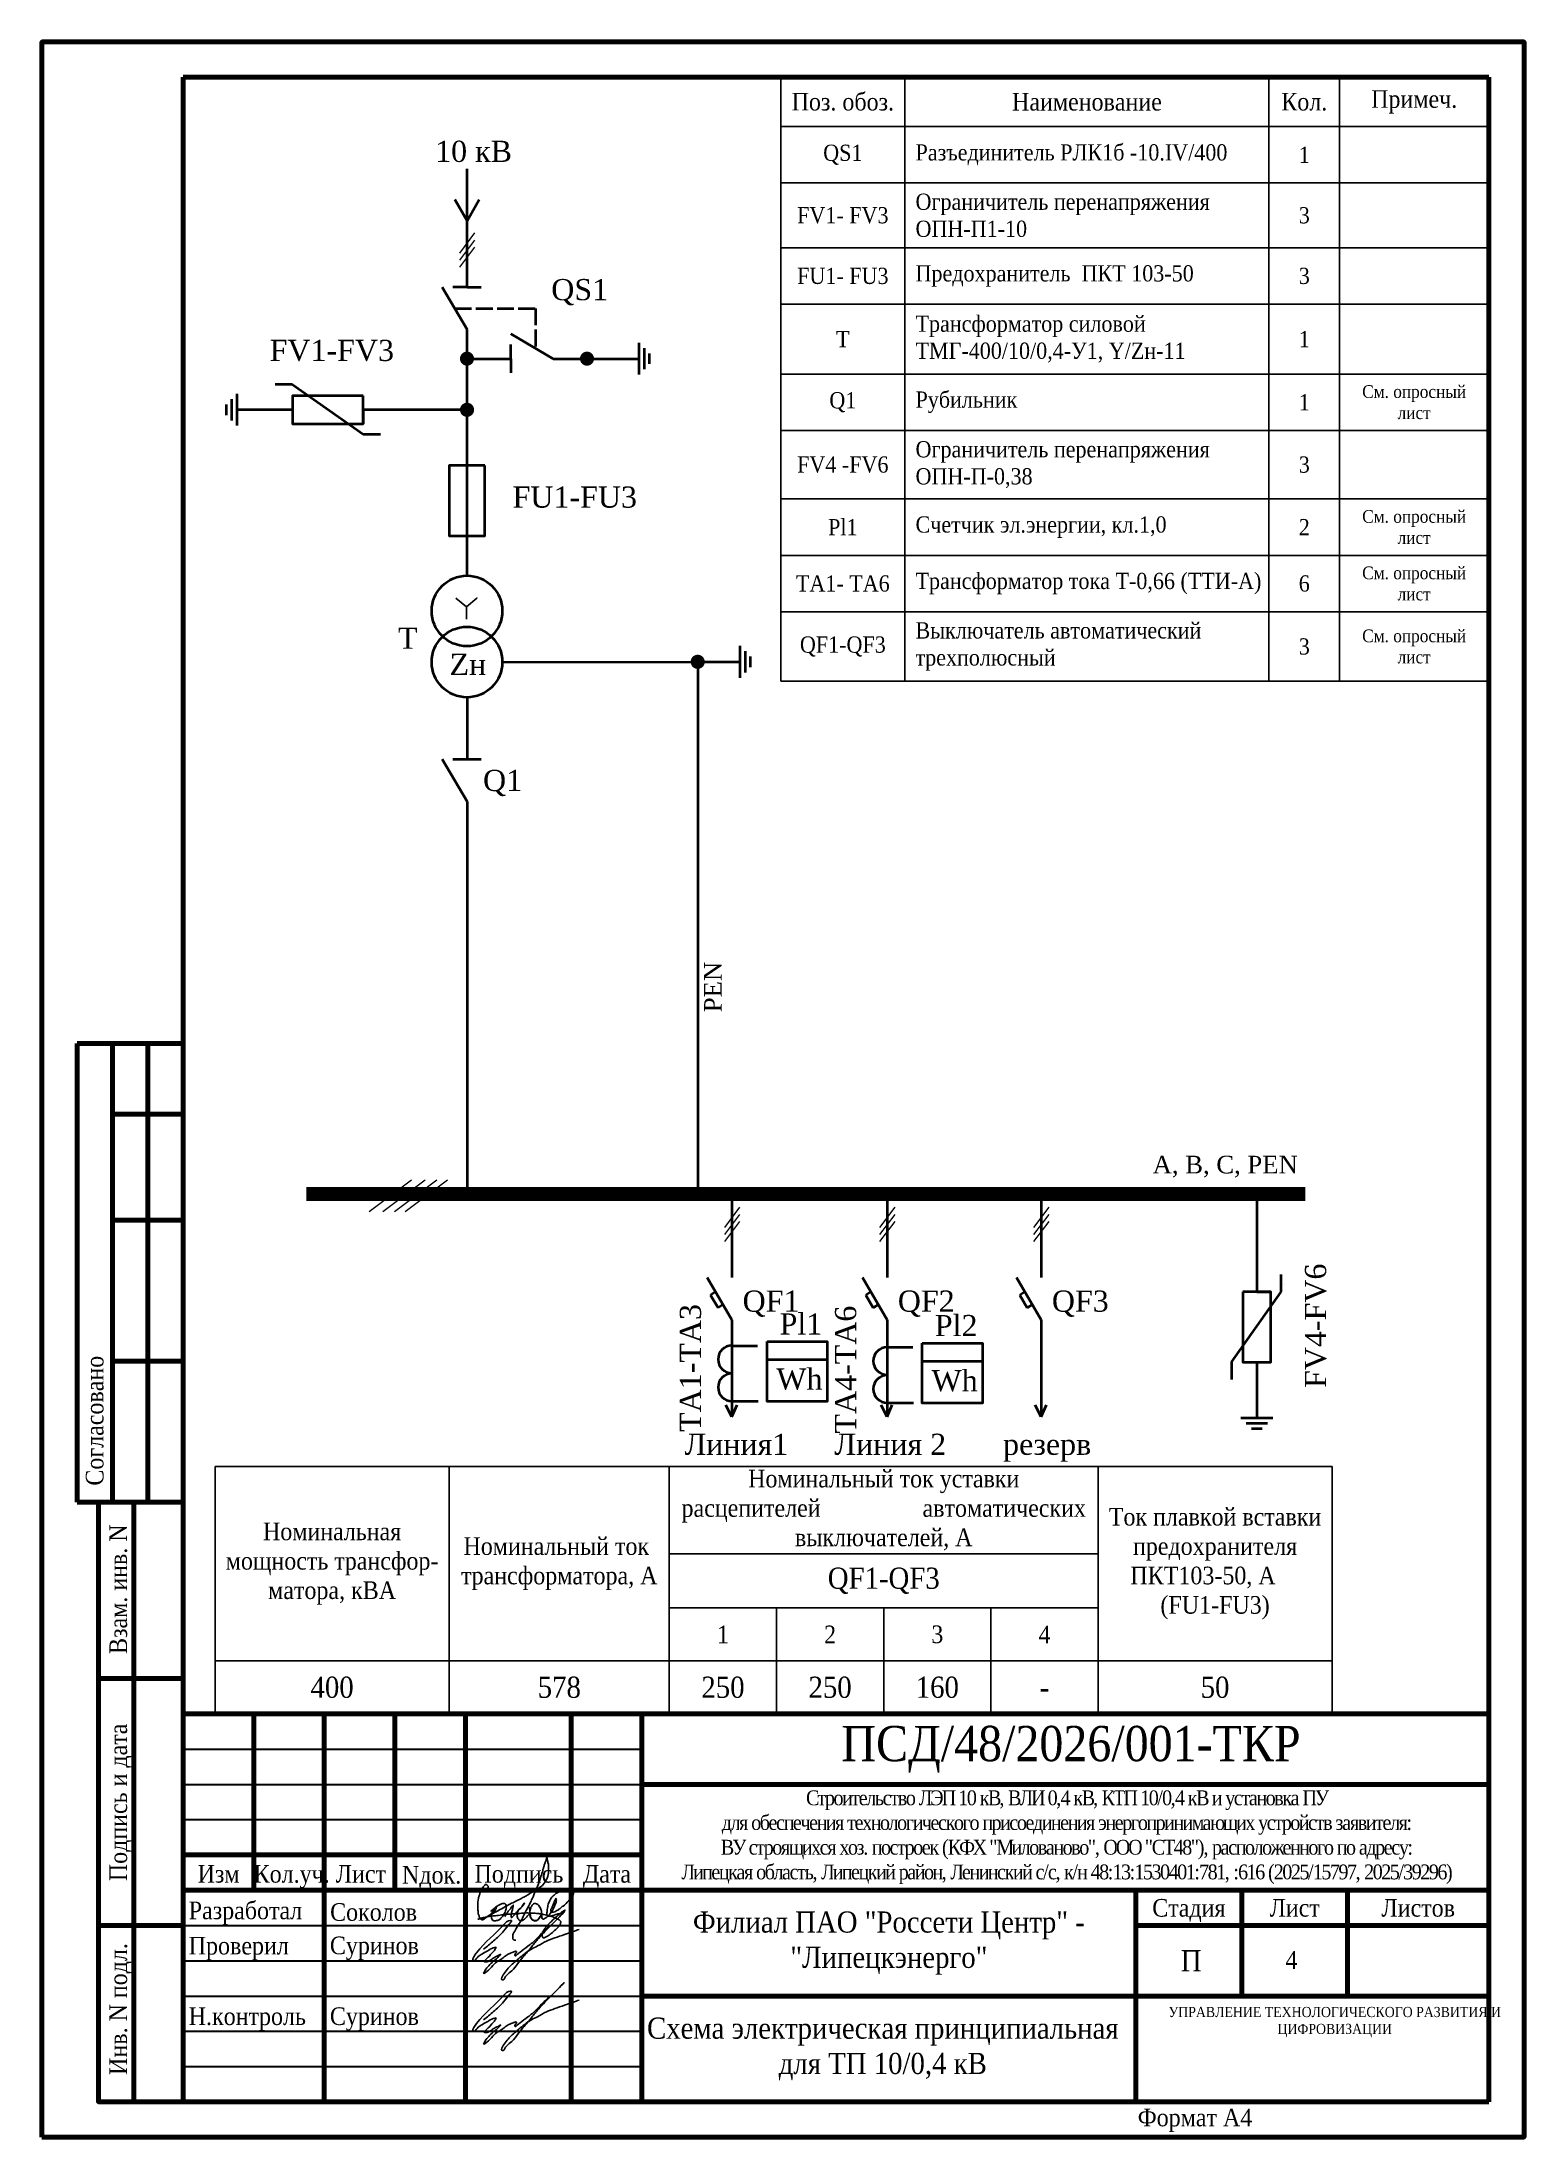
# Model space of a CAD drawing. Header units: millimetres. Extents: x 2157 to 10678, y 3616 to 3913.
# Drawn here: x 6687.9 to 6897.9, y 3616.3 to 3913.3 of the extents above; entities that cross this region are included whole.
import ezdxf
from ezdxf.enums import TextEntityAlignment as Align

# ---------------------------------------------------------------- set-up
doc = ezdxf.new("R2010")
doc.units = ezdxf.units.MM
doc.linetypes.add('ACAD_ISO02W100', pattern=[15, 12, -3])
doc.layers.add('П', color=7, linetype='Continuous')
doc.layers.add('Чертеж', color=7, linetype='Continuous')
doc.styles.add('Simplex8', font='times.ttf', dxfattribs={"height": 3.5})
doc.styles.add('стиль1', font='times.ttf', dxfattribs={"width": 0.9})
doc.styles.add('стиль2', font='times.ttf', dxfattribs={"width": 0.9, "height": 2.5})

msp = doc.modelspace()

# ---------------------------------------------------------------- texts
at = {"style": 'стиль1'}
for s, height, p in [('10 кВ', 3, (6743.595, 3896.303)), ('QS1', 3, (6760.049, 3876.702)), ('FV1-FV3', 3, (6720.145, 3868.083)), ('FU1-FU3', 3, (6754.565, 3847.292)), ('Т', 3, (6738.328, 3827.285)), ('Zн', 3, (6745.643, 3823.587)), ('Q1', 3, (6750.382, 3807.128)), ('А, В, С, РЕN', 2.5, (6845.257, 3752.921)), ('QF1', 3, (6787.158, 3733.318)), ('QF2', 3, (6809.15, 3733.318)), ('QF3', 3, (6830.979, 3733.318)), ('Pl1', 3, (6792.404, 3730.083)), ('Pl2', 3, (6814.397, 3729.852)), ('Wh', 3, (6791.935, 3722.265)), ('Wh', 3, (6813.927, 3722.034)), ('Линия1', 3, (6778.932, 3713.022)), ('Линия 2', 3, (6800.168, 3713.022)), ('резерв', 3, (6824.07, 3713.022))]:
    msp.add_text(s, height=height, dxfattribs=at).set_placement(p)
for s, height, p in [('РЕN', 2.5, (6784.195, 3775.775)), ('FV4-FV6', 3, (6869.837, 3722.51)), ('ТА1-ТА3', 3, (6781.261, 3716.278)), ('ТА4-ТА6', 3, (6803.253, 3716.048))]:
    msp.add_text(s, height=height, rotation=90, dxfattribs=at).set_placement(p)
at = {"linetype": 'Continuous', "lineweight": 20, "style": 'стиль1', "width": 0.9}
msp.add_text('4', height=2.5, dxfattribs=at).set_placement((6864.064, 3640.158))
at = {"lineweight": 25, "insert": (6807.022, 3628.813), "char_height": 3, "width": 70, "attachment_point": 5, "style": 'стиль1'}
msp.add_mtext('Схема электрическая принципиальная \\Pдля ТП 10/0,4 кВ ', dxfattribs=at)
at = {"layer": 'Чертеж', "lineweight": 25, "attachment_point": 5}
for s, insert, char_height, width, style in [('ПСД/48/2026/001-ТКР', (6833.689, 3671.287), 5, 119.88502, 'стиль2'), ('{\\T0.85;Строительство ЛЭП 10 кВ, ВЛИ 0,4 кВ, КТП 10/0,4 кВ и установка ПУ  \\Pдля обеспечения технологического присоединения энергопринимающих устройств заявителя: \\H1.166x; \\H0.8576x;\\PВУ строящихся хоз. построек (КФХ "Милованово", ООО "СТ48"), расположенного по адресу:\\H1.1107x; \\H0.90034x;\\PЛипецкая область, Липецкий район, Ленинский с/с, к/н 48:13:1530401:781, :616 (2025/15797, 2025/39296)\\H1.1291x; }', (6833.053, 3658.813), 2.1, 119.6632, 'стиль1')]:
    msp.add_mtext(s, dxfattribs=dict(at, insert=insert, char_height=char_height, width=width, style=style))

# ---------------------------------------------------------------- blocks, each defined once
blk = doc.blocks.new('*T39')
at = {"color": 0, "linetype": 'ByBlock', "lineweight": -2, "transparency": 16777216}
for p, q in [((0, 0), (158.27, 0)), ((0, 0), (0, -35.07)), ((33.19, 0), (33.19, -35.07)), ((64.37, 0), (64.37, -35.07)), ((125.12, 0), (125.12, -35.07)), ((158.27, 0), (158.27, -35.07)), ((64.37, -12.37), (125.12, -12.37)), ((64.37, -20.06), (125.12, -20.06)), ((79.56, -20.06), (79.56, -35.07)), ((94.75, -20.06), (94.75, -35.07)), ((109.93, -20.06), (109.93, -35.07)), ((0, -27.57), (158.27, -27.57)), ((0, -35.07), (158.27, -35.07))]:
    blk.add_line(p, q, dxfattribs=at)
at = {"color": 0, "lineweight": 40, "transparency": 16777216, "attachment_point": 5, "style": 'стиль2'}
for s, insert, char_height, width in [('Номинальный ток уставки расцепителей                 автоматических выключателей, А', (94.75, -6.18), 2.5, 57.7455), ('Ток плавкой вставки предохранителя ПКТ103-50, А     (FU1-FU3)', (141.69, -13.78), 2.5, 30.1502), ('Номинальная мощность трансфор- матора, кВА', (16.59, -13.78), 2.5, 30.1864), ('Номинальный ток                трансформатора, А', (48.78, -13.78), 2.5, 28.1864), ('QF1-QF3', (94.75, -16.21), 3, 57.7455), ('1', (71.97, -23.81), 2.5, 12.1864), ('2', (87.15, -23.81), 2.5, 12.1864), ('3', (102.34, -23.81), 2.5, 12.1864), ('4', (117.53, -23.81), 2.5, 12.1864), ('400', (16.59, -31.32), 3, 30.1864), ('578', (48.78, -31.32), 3, 28.1864), ('250', (71.97, -31.32), 3, 12.1864), ('250', (87.15, -31.32), 3, 12.1864), ('160', (102.34, -31.32), 3, 12.1864), ('-', (117.53, -31.32), 3, 12.1864), ('50', (141.69, -31.32), 3, 30.1502)]:
    blk.add_mtext(s, dxfattribs=dict(at, insert=insert, char_height=char_height, width=width))
blk = doc.blocks.new('*T40')
at = {"color": 0, "linetype": 'ByBlock', "lineweight": -2, "transparency": 16777216}
for p, q in [((0, 0), (100.32, 0)), ((0, 0), (0, -85.64)), ((17.6, 0), (17.6, -85.64)), ((69.18, 0), (69.18, -85.64)), ((79.18, 0), (79.18, -85.64)), ((100.32, 0), (100.32, -85.64)), ((0, -7), (100.32, -7)), ((0, -15), (100.32, -15)), ((0, -24.18), (100.32, -24.18)), ((0, -32.18), (100.32, -32.18)), ((0, -42.08), (100.32, -42.08)), ((0, -50.08), (100.32, -50.08)), ((0, -59.78), (100.32, -59.78)), ((0, -67.78), (100.32, -67.78)), ((0, -75.78), (100.32, -75.78)), ((0, -85.64), (100.32, -85.64))]:
    blk.add_line(p, q, dxfattribs=at)
at = {"lineweight": 30, "transparency": 16777216, "style": 'стиль1'}
for s, insert, char_height, width, attachment_point in [('Поз. обоз.', (8.8, -3.5), 2.5, 14.6032, 5), ('Наименование', (43.39, -3.5), 2.5, 48.5777, 5), ('Кол.', (74.18, -3.5), 2.5, 7, 5), ('Примеч.', (89.75, -3.5), 2.5, 21.1413, 5), ('QS1', (8.8, -11), 2.3, 14.6032, 5), ('Разъединитель РЛК1б -10.IV/400', (19.1, -11), 2.3, 48.5777, 4), ('1', (74.18, -11), 2.3, 7, 5), ('Ограничитель перенапряжения ОПН-П1-10', (19.1, -19.59), 2.3, 48.5777, 4), ('FV1- FV3', (8.8, -19.59), 2.3, 14.6032, 5), ('3', (74.18, -19.59), 2.3, 7, 5), ('Предохранитель  ПКТ 103-50', (19.1, -28.18), 2.3, 48.5777, 4), ('FU1- FU3', (8.8, -28.18), 2.3, 14.6032, 5), ('3', (74.18, -28.18), 2.3, 7, 5), ('Трансформатор силовой ТМГ-400/10/0,4-У1, Y/Zн-11', (19.1, -37.13), 2.3, 48.5777, 4), ('Т', (8.8, -37.13), 2.3, 14.6032, 5), ('1', (74.18, -37.13), 2.3, 7, 5), ('Рубильник', (19.1, -46.08), 2.3, 48.5777, 4), ('См. опросный лист', (89.75, -46.08), 1.8, 18.1413, 5), ('Q1', (8.8, -46.08), 2.3, 14.6032, 5), ('1', (74.18, -46.08), 2.3, 7, 5), ('Ограничитель перенапряжения ОПН-П-0,38', (19.1, -54.93), 2.3, 48.5777, 4), ('FV4 -FV6', (8.8, -54.93), 2.3, 14.6032, 5), ('3', (74.18, -54.93), 2.3, 7, 5), ('Счетчик эл.энергии, кл.1,0 ', (19.1, -63.78), 2.3, 48.5777, 4), ('См. опросный лист', (89.75, -63.78), 1.8, 18.1413, 5), ('Pl1', (8.8, -63.78), 2.3, 14.6032, 5), ('2', (74.18, -63.78), 2.3, 7, 5), ('ТА1- ТА6', (8.8, -71.78), 2.3, 14.6032, 5), ('Трансформатор тока Т-0,66 (ТТИ-А)', (19.1, -71.78), 2.3, 48.5777, 4), ('6', (74.18, -71.78), 2.3, 7, 5), ('См. опросный лист', (89.75, -71.78), 1.8, 18.1413, 5), ('Выключатель автоматический трехполюсный', (19.1, -80.71), 2.3, 48.5777, 4), ('QF1-QF3', (8.8, -80.71), 2.3, 14.6032, 5), ('3', (74.18, -80.71), 2.3, 7, 5), ('См. опросный лист', (89.75, -80.71), 1.8, 18.1413, 5)]:
    blk.add_mtext(s, dxfattribs=dict(at, insert=insert, char_height=char_height, width=width, attachment_point=attachment_point))
blk = doc.blocks.new('Штамп б')
at = {"lineweight": 70}
for points in [[(20, 0), (8, 0), (8, 85), (20, 85)], [(13, 0), (13, 85)], [(8, 60), (20, 60)], [(8, 25), (20, 25)]]:
    blk.add_lwpolyline(points, dxfattribs=at)
at = {"lineweight": 25, "style": 'Simplex8', "width": 0.9}
for s, p in [('Взам. инв. N', (12.06, 63.49)), ('Подпись и дата', (12.06, 31.28)), ('Инв. N подл.', (12.06, 3.82))]:
    blk.add_text(s, height=2.5, rotation=90, dxfattribs=at).set_placement(p)
blk = doc.blocks.new('A$C5B0935FB')
at = {"lineweight": 70}
for p, q in [((20, 65), (5, 65)), ((5, 0), (5, 65)), ((10, 55), (10, 65)), ((15, 0), (15, 65)), ((20, 0), (20, 65)), ((10, 40), (10, 55)), ((10, 55), (20, 55)), ((10, 20), (10, 40)), ((10, 40), (20, 40)), ((10, 0), (10, 20)), ((10, 20), (20, 20)), ((10, 0), (5, 0)), ((15, 0), (10, 0)), ((20, 0), (15, 0)), ((15, 0), (15, 0))]:
    blk.add_line(p, q, dxfattribs=at)
at = {"lineweight": 25, "style": 'стиль1', "width": 0.9}
blk.add_text('Согласовано', height=2.5, rotation=90, dxfattribs=at).set_placement((8.72, 2.35))
blk = doc.blocks.new('A$C7F1F469D')
at = {"color": 5, "lineweight": 25}
blk.add_spline([(-0.1, 1.78), (1.34, 2.93), (2.75, 4.33), (3.55, 5.31), (3.81, 5.64), (3.86, 5.8), (3.66, 5.81), (3.25, 5.7), (2.89, 5.36), (-1.09, 1.26), (-1.29, 0.98), (-1.47, 0.67), (-1.59, 0.28), (-1.54, 0.16), (-0.98, 0.55), (-0.42, 1.01), (0.34, 1.44), (1.08, 1.86), (1.69, 1.97), (1.62, 1.83), (1.26, 1.37), (0.56, 0.61), (0.16, 0.22), (0, 0), (0.24, -0.04), (0.82, 0.16), (1.44, 0.58), (2.18, 0.95), (2.33, 1.04), (1.93, 0.58), (1.28, 0.02), (0.64, -0.58), (0.1, -1.31), (-0.06, -1.68), (0.13, -1.59), (0.39, -1.41), (1.23, -0.56), (1.62, -0.16), (2.27, 0.27), (2.82, 0.65), (3.41, 1.04), (3.83, 1.25), (4.1, 1.35), (4.33, 1.44), (4.56, 1.45), (4.6, 1.35), (4.48, 1.19), (4.35, 0.92), (4.39, 0.82), (4.59, 0.91), (5.09, 1.34), (6.19, 2.18), (7.41, 3.21), (8.36, 4.22), (9.62, 5.31), (10.99, 6.68), (11.27, 6.98), (9.83, 5.51), (8.6, 4.26), (7.7, 3.28), (7.2, 2.7), (6.74, 2.12), (6.16, 1.41), (5.49, 0.62), (4.74, -0.34), (3.92, -1.29), (3.19, -1.94), (2.91, -2.31), (2.67, -2.58), (2.52, -2.55), (2.49, -2.26), (2.69, -1.9), (3.27, -1.11), (3.8, -0.52), (4.48, 0.07), (5.33, 0.79), (5.97, 1.29), (6.7, 1.77), (7.56, 2.21), (8.83, 2.91), (10.02, 3.35), (11.36, 3.83), (12.55, 4.24), (13.47, 4.57)], degree=3, dxfattribs=at)
blk = doc.blocks.new('Штамп фамилии')
at = {"color": 5}
for points in [[(43.73, -2.14), (43.83, -1.98), (43.93, -1.82), (44.04, -1.65), (44.11, -1.55), (44.23, -1.38), (44.32, -1.29), (44.41, -1.19), (44.52, -1.03), (44.65, -0.88), (44.74, -0.73), (44.83, -0.66), (44.93, -0.57), (44.93, -0.53), (44.92, -0.75), (44.86, -0.97), (44.83, -1.07), (44.81, -1.22), (44.75, -1.37), (44.72, -1.49), (44.69, -1.6), (44.66, -1.72), (44.63, -1.84), (44.61, -1.96), (44.61, -2.1), (44.64, -2.21), (44.67, -2.3), (44.77, -2.23), (44.87, -2.13), (44.95, -2.04), (45.04, -1.97), (45.13, -1.84), (45.25, -1.75), (45.32, -1.64), (45.4, -1.54), (45.51, -1.43), (45.63, -1.29), (45.73, -1.16), (45.83, -1.06), (45.94, -0.96), (46.05, -0.86), (46.13, -0.75), (46.2, -0.67), (46.28, -0.54), (46.36, -0.41), (46.45, -0.32), (46.54, -0.26), (46.33, -0.52), (46.17, -0.74), (46, -0.92), (45.89, -1.03), (45.74, -1.16), (45.61, -1.34), (45.55, -1.5), (45.52, -1.66), (45.51, -1.81), (45.5, -1.93), (45.5, -2.12), (45.55, -2.29), (45.59, -2.43), (45.65, -2.53), (45.74, -2.63), (45.87, -2.7), (46.05, -2.74), (46.16, -2.73), (46.26, -2.7), (46.4, -2.59), (46.51, -2.5), (46.61, -2.41), (46.74, -2.28), (46.84, -2.17), (46.91, -2.07), (47.05, -1.95), (47.16, -1.81), (47.24, -1.61), (47.28, -1.44), (47.26, -1.27), (47.26, -1.17), (47.25, -0.99), (47.25, -0.89), (47.28, -1.05), (47.28, -1.25), (47.27, -1.42), (47.27, -1.63), (47.28, -1.76), (47.3, -1.91), (47.32, -2.03), (47.34, -2.14), (47.38, -2.26), (47.43, -2.39), (47.49, -2.46), (47.55, -2.56), (47.63, -2.62), (47.79, -2.73), (47.93, -2.77), (48.05, -2.78), (48.16, -2.76), (48.29, -2.72), (48.43, -2.59), (48.56, -2.49), (48.67, -2.32), (48.74, -2.18), (48.82, -2.05), (48.89, -1.91), (48.93, -1.71), (48.93, -1.5), (48.92, -1.36), (48.89, -1.23), (48.84, -1.12), (48.77, -0.98), (48.7, -0.83), (48.62, -0.66), (48.52, -0.54), (48.43, -0.46), (48.31, -0.37), (48.2, -0.33), (48.1, -0.3), (48.01, -0.29), (47.91, -0.3), (47.82, -0.34), (47.69, -0.44), (47.61, -0.52), (47.55, -0.62), (47.5, -0.7), (47.43, -0.84), (47.4, -0.92), (47.38, -1.05), (47.32, -1.19), (47.28, -1.36), (47.3, -1.71), (47.35, -2.01), (47.38, -2.24), (47.56, -2.51), (47.76, -2.64), (47.95, -2.71), (48.21, -2.71), (48.39, -2.59), (48.56, -2.41), (48.76, -2.15), (48.94, -2.02), (49, -1.97), (48.99, -2.14), (48.99, -2.3), (49.03, -2.41), (49.1, -2.51), (49.19, -2.51), (49.33, -2.47), (49.46, -2.38), (49.69, -2.22), (49.82, -2.09), (50.06, -1.91), (50.18, -1.73), (50.36, -1.48), (50.47, -1.3), (50.56, -1.12), (50.59, -1.06), (50.65, -0.98), (50.74, -0.81), (50.79, -0.66), (50.84, -0.53), (50.88, -0.41), (50.96, -0.25), (51, -0.09), (51.03, 0.06), (51.04, 0.16), (51.03, 0.28), (51.03, 0.37), (50.99, 0.41), (50.95, 0.4), (50.92, 0.34), (50.87, 0.24), (50.82, 0.13), (50.78, 0.03), (50.73, -0.06), (50.71, -0.14), (50.67, -0.22), (50.62, -0.34), (50.58, -0.46), (50.55, -0.57), (50.51, -0.66), (50.46, -0.74), (50.42, -0.83), (50.38, -0.95), (50.31, -1.07), (50.27, -1.17), (50.26, -1.28), (50.26, -1.41), (50.29, -1.48), (50.33, -1.51), (50.38, -1.52), (50.51, -1.54), (50.64, -1.52), (50.81, -1.47), (50.95, -1.4), (51.11, -1.3), (51.29, -1.22), (51.39, -1.11), (51.52, -1.04), (51.61, -0.95), (51.72, -0.88), (51.85, -0.74), (52, -0.66), (52.17, -0.54), (52.29, -0.43), (52.42, -0.29), (52.55, -0.12), (52.81, 0.14), (52.96, 0.34), (53.06, 0.44), (53.23, 0.71), (53.35, 0.85), (53.46, 1.1), (53.53, 1.37), (53.56, 1.53), (53.55, 1.64), (53.48, 1.68), (53.37, 1.71), (53.22, 1.74), (53.08, 1.75), (52.93, 1.76), (52.74, 1.75), (52.59, 1.72), (52.41, 1.69), (52.3, 1.66), (52.19, 1.62), (52.05, 1.58), (51.87, 1.53), (51.73, 1.47), (51.6, 1.42), (51.5, 1.37), (51.36, 1.3), (51.24, 1.26), (51.08, 1.18), (50.97, 1.1), (50.83, 0.98), (50.73, 0.9), (50.58, 0.79), (50.41, 0.59), (50.31, 0.47), (50.22, 0.31), (50.15, 0.2), (50.05, 0.03), (50, -0.13), (49.94, -0.25), (49.89, -0.41), (49.85, -0.58), (49.81, -0.74), (49.77, -0.98), (49.75, -1.13), (49.74, -1.3), (49.72, -1.48), (49.7, -1.63), (49.7, -1.76), (49.69, -1.89), (49.73, -1.99), (49.77, -2.03), (49.86, -2.07), (49.94, -2.07), (50.05, -2.08), (50.18, -2.08), (50.31, -2.07), (50.39, -2.04), (50.54, -2.01), (50.72, -1.96), (50.96, -1.88), (51.14, -1.83), (51.26, -1.78), (51.39, -1.74), (51.56, -1.7), (51.72, -1.63), (51.88, -1.57), (52.04, -1.49), (52.13, -1.41), (52.22, -1.28), (52.24, -1.22), (52.18, -1.27), (52.06, -1.35), (51.95, -1.42), (51.83, -1.49), (51.72, -1.55), (51.63, -1.65), (51.53, -1.75), (51.44, -1.86), (51.33, -1.92), (51.23, -2.02), (51.13, -2.11), (51.02, -2.2), (50.92, -2.26), (50.81, -2.34), (50.75, -2.44), (50.66, -2.52), (50.55, -2.61), (50.5, -2.67), (50.4, -2.78), (50.3, -2.89), (50.18, -2.99), (50.11, -3.06), (49.99, -3.17), (49.87, -3.28), (49.76, -3.38), (49.63, -3.54), (49.53, -3.65), (49.49, -3.74), (49.41, -3.86), (49.34, -3.96), (49.27, -4.04), (49.19, -4.15), (49.15, -4.22), (49.09, -4.33), (49.05, -4.44), (49.03, -4.54), (49.03, -4.64), (49.03, -4.72), (49.03, -4.81), (49.04, -4.91), (49.05, -5), (49.08, -5.05), (49.14, -5.12), (49.19, -5.15), (49.32, -5.16), (49.52, -5.09), (49.61, -5.04), (49.79, -4.95), (49.93, -4.85), (50.02, -4.79), (50.17, -4.66), (50.3, -4.55), (50.49, -4.41), (50.64, -4.29), (50.79, -4.13), (50.96, -3.99), (51.12, -3.82), (51.28, -3.66), (51.42, -3.49), (51.51, -3.35), (51.6, -3.2), (51.63, -3.06), (51.66, -2.96), (51.66, -2.87), (51.61, -2.79), (51.55, -2.7), (51.42, -2.62), (51.36, -2.56), (51.06, -2.43), (50.9, -2.37), (50.74, -2.3), (50.52, -2.21), (50.27, -2.09), (50.08, -2.05), (49.88, -1.98), (49.69, -1.95), (49.48, -1.91), (49.23, -1.85), (49.07, -1.8), (48.9, -1.77), (48.69, -1.74), (48.57, -1.72), (48.35, -1.7), (48.23, -1.7), (48.05, -1.68), (47.81, -1.66), (47.6, -1.65), (47.4, -1.65), (47.25, -1.65), (47, -1.63), (46.84, -1.64), (46.62, -1.65), (46.43, -1.66), (46.27, -1.67), (46.1, -1.69), (45.81, -1.71), (45.58, -1.71), (45.37, -1.74), (45.12, -1.76), (44.85, -1.77), (44.66, -1.77), (44.47, -1.79), (44.19, -1.8), (44.03, -1.82), (43.69, -1.85), (43.48, -1.89), (43.28, -1.91), (43.06, -1.95), (42.79, -1.98), (42.58, -2.01), (42.41, -2.04), (42.07, -2.06), (41.79, -2.1), (41.52, -2.14), (41.25, -2.18), (40.95, -2.22), (40.69, -2.26), (40.48, -2.32), (40.25, -2.38), (40.08, -2.45), (39.94, -2.51), (40.01, -2.53), (40.29, -2.48), (40.42, -2.42), (40.63, -2.37), (40.91, -2.32), (41.13, -2.22), (41.37, -2.12), (41.57, -1.98), (41.78, -1.85), (41.96, -1.76), (42.11, -1.68), (42.25, -1.57), (42.49, -1.48), (42.66, -1.38), (42.84, -1.28), (43.03, -1.17), (43.29, -1.03), (43.5, -0.91), (43.63, -0.85), (43.71, -0.79), (43.85, -0.74), (43.99, -0.66), (44.12, -0.57), (44.26, -0.49), (44.44, -0.39), (44.66, -0.27), (44.85, -0.19), (45.07, -0.09), (45.27, 0.01), (45.6, 0.18), (45.89, 0.32), (46.14, 0.46), (46.28, 0.53), (46.41, 0.58), (46.52, 0.65), (46.65, 0.72), (46.8, 0.81), (46.92, 0.88), (47.08, 0.96), (47.28, 1.1), (47.44, 1.22), (47.61, 1.32), (47.82, 1.45), (47.96, 1.51), (48.11, 1.6), (48.27, 1.69), (48.4, 1.8), (48.56, 1.9), (48.67, 1.98), (48.87, 2.12), (48.96, 2.2), (49.05, 2.26), (49.18, 2.41), (49.33, 2.58), (49.44, 2.76), (49.53, 2.91), (49.58, 2.99), (49.65, 3.13), (49.69, 3.19), (49.72, 3.27), (49.77, 3.43), (49.81, 3.54), (49.83, 3.65), (49.87, 3.74), (49.89, 3.84), (49.91, 3.97), (49.91, 4.05), (49.93, 4.19), (49.93, 4.29), (49.93, 4.48), (49.94, 4.62), (49.93, 4.79), (49.94, 4.92), (49.92, 5.17), (49.9, 5.34), (49.85, 5.46), (49.82, 5.64), (49.8, 5.81), (49.75, 6.03), (49.72, 6.14), (49.7, 6.21), (49.66, 6.11), (49.6, 5.96), (49.54, 5.74), (49.49, 5.6), (49.45, 5.5), (49.4, 5.38), (49.36, 5.28), (49.33, 5.13), (49.29, 5.05), (49.24, 4.88), (49.22, 4.8), (49.21, 4.71), (49.14, 4.53), (49.13, 4.39), (49.1, 4.29), (49.08, 4.21), (49.04, 4.11), (48.98, 3.94), (48.93, 3.75), (48.85, 3.52), (48.8, 3.33), (48.75, 3.18), (48.71, 3.05), (48.67, 2.91), (48.61, 2.76), (48.51, 2.51), (48.43, 2.27), (48.3, 2), (48.19, 1.73), (48.04, 1.41), (47.91, 1.07), (47.75, 0.67), (47.66, 0.47), (47.53, 0.23), (47.46, 0.05), (47.33, -0.21), (47.23, -0.42), (47.12, -0.63), (46.99, -0.88), (46.89, -1.07), (46.77, -1.3), (46.67, -1.5), (46.57, -1.65), (46.47, -1.88), (46.38, -2.04), (46.33, -2.15), (46.23, -2.39), (46.13, -2.57), (46.02, -2.74), (45.92, -2.88), (45.86, -3.02), (45.76, -3.15), (45.6, -3.42), (45.47, -3.62), (45.35, -3.84), (45.24, -4.02), (45.15, -4.2), (45.03, -4.41), (44.92, -4.61), (44.89, -4.74), (44.89, -4.8), (44.88, -4.88), (44.86, -4.94), (44.86, -5.01), (44.85, -5.09), (44.85, -5.14), (44.87, -5.24), (44.88, -5.29), (44.9, -5.35), (44.92, -5.38), (44.94, -5.41), (44.97, -5.44), (45.04, -5.47), (45.11, -5.49), (45.2, -5.49), (45.28, -5.49)], [(40.77, 1.76), (40.77, 1.49), (40.98, 1.54), (41.14, 1.65), (41.28, 1.84), (41.37, 1.98), (41.37, 2.16), (41.29, 2.26), (41.2, 2.35), (41.07, 2.38), (40.96, 2.38), (40.9, 2.32), (40.79, 2.19), (40.73, 2.13), (40.66, 2.05), (40.62, 1.93), (40.51, 1.89), (40.45, 1.78), (40.45, 1.69), (40.4, 1.64), (40.35, 1.55), (40.31, 1.46), (40.27, 1.35), (40.24, 1.25), (40.21, 1.16), (40.17, 1.04), (40.14, 0.95), (40.12, 0.86), (40.09, 0.75), (40.06, 0.65), (40.02, 0.57), (40.01, 0.47), (39.99, 0.39), (39.97, 0.24), (39.95, 0.12), (39.93, -0.06), (39.93, -0.18), (39.92, -0.3), (39.91, -0.4), (39.91, -0.51), (39.91, -0.63), (39.91, -0.74), (39.92, -0.85), (39.92, -0.95), (39.93, -1.03), (39.93, -1.13), (39.93, -1.22), (39.94, -1.38), (39.94, -1.52), (39.96, -1.64), (39.97, -1.75), (40.04, -1.95), (40.08, -2.05), (40.12, -2.17), (40.16, -2.26), (40.23, -2.39), (40.31, -2.48), (40.41, -2.55), (40.52, -2.6), (40.59, -2.61), (40.69, -2.57), (40.79, -2.5), (40.88, -2.43), (40.96, -2.37), (41.08, -2.27), (41.22, -2.14), (41.34, -2.09), (41.46, -2), (41.55, -1.93), (41.66, -1.84), (41.74, -1.76), (41.81, -1.7), (41.89, -1.64), (41.99, -1.55), (42.03, -1.45), (41.93, -1.63), (41.9, -1.74), (41.88, -1.84), (41.86, -1.94), (41.83, -2.04), (41.83, -2.17), (41.83, -2.27), (41.85, -2.37), (41.88, -2.46), (41.92, -2.54), (41.99, -2.64), (42.08, -2.71), (42.19, -2.74), (42.29, -2.74), (42.42, -2.74), (42.55, -2.72), (42.7, -2.69), (42.81, -2.65), (42.91, -2.61), (43.07, -2.5), (43.17, -2.4), (43.27, -2.29), (43.37, -2.17), (43.47, -2.07), (43.55, -1.94), (43.61, -1.82), (43.7, -1.66), (43.76, -1.52), (43.83, -1.36), (43.89, -1.19), (43.91, -1.04), (43.93, -0.85), (43.93, -0.69), (43.93, -0.56), (43.9, -0.44), (43.83, -0.37), (43.73, -0.31), (43.6, -0.3), (43.42, -0.3), (43.28, -0.33), (43.17, -0.37), (43, -0.47), (42.88, -0.54), (42.8, -0.59), (42.66, -0.67), (42.56, -0.74), (42.42, -0.84), (42.28, -0.96), (42.18, -1.08), (42.12, -1.19), (42.08, -1.32), (42.02, -1.48)], [(42.05, -1.5), (42.12, -1.46), (42.2, -1.41), (42.26, -1.36), (42.36, -1.28), (42.43, -1.16), (42.49, -1.06), (42.51, -0.95), (42.54, -0.85), (42.52, -0.78), (42.4, -0.86), (42.29, -0.96), (42.18, -1.05), (42.09, -1.11), (42, -1.18), (41.92, -1.24), (41.85, -1.3), (41.79, -1.35), (41.75, -1.41)]]:
    blk.add_lwpolyline(points, dxfattribs=at)
at = {"layer": 'Чертеж', "color": 67, "lineweight": -2, "true_color": 0x727430}
for p in [(40.81, -8.53), (40.81, -18.55)]:
    blk.add_blockref('A$C7F1F469D', p, dxfattribs=at)
at = {"color": 7, "char_height": 2.5, "attachment_point": 4, "style": 'стиль1'}
for s, insert, width in [(' Разработал', (-1.9, -1.68), 17), ('Соколов', (18.98, -1.52), 20), (' Проверил', (-1.9, -6.68), 17), (' Суринов', (18.1, -6.65), 20), (' Н.контроль', (-1.9, -16.68), 17), (' Суринов', (18.1, -16.68), 20)]:
    blk.add_mtext(s, dxfattribs=dict(at, insert=insert, width=width))
blk = doc.blocks.new('А4 в')
at = {"lineweight": 70}
for p, q in [((1349668.86, 432649.76), (1349668.86, 432362.76)), ((1349853.86, 432649.76), (1349668.86, 432649.76)), ((1349853.86, 432362.76), (1349853.86, 432649.76)), ((1349853.86, 432417.76), (1349668.86, 432417.76)), ((1349668.86, 432417.76), (1349668.86, 432362.76)), ((1349668.86, 432362.76), (1349853.86, 432362.76))]:
    blk.add_line(p, q, dxfattribs=at)
for points in [[(1349678.86, 432417.76), (1349678.86, 432392.76)], [(1349688.86, 432417.76), (1349688.86, 432362.76)], [(1349698.86, 432417.76), (1349698.86, 432392.76)], [(1349708.86, 432417.76), (1349708.86, 432362.76)], [(1349723.86, 432417.76), (1349723.86, 432362.76)], [(1349733.86, 432417.76), (1349733.86, 432362.76)], [(1349733.86, 432407.76), (1349853.86, 432407.76)], [(1349668.86, 432397.76), (1349733.86, 432397.76)], [(1349668.86, 432392.76), (1349853.86, 432392.76)], [(1349803.86, 432392.76), (1349803.86, 432362.76)], [(1349818.86, 432392.76), (1349818.86, 432377.76)], [(1349833.86, 432392.76), (1349833.86, 432377.76)], [(1349803.86, 432387.76), (1349853.86, 432387.76)], [(1349733.86, 432377.76), (1349853.86, 432377.76)]]:
    blk.add_lwpolyline(points, dxfattribs=at)
at = {"lineweight": 30}
for points in [[(1349668.86, 432412.76), (1349733.86, 432412.76)], [(1349668.86, 432407.76), (1349733.86, 432407.76)], [(1349668.86, 432402.76), (1349733.86, 432402.76)], [(1349668.86, 432387.76), (1349733.86, 432387.76)], [(1349668.86, 432382.76), (1349733.86, 432382.76)], [(1349668.86, 432377.76), (1349733.86, 432377.76)], [(1349668.86, 432372.76), (1349733.86, 432372.76)], [(1349668.86, 432367.76), (1349733.86, 432367.76)]]:
    blk.add_lwpolyline(points, dxfattribs=at)
at = {"layer": 'П', "lineweight": 70}
blk.add_lwpolyline([(1349648.86, 432357.76), (1349858.86, 432357.76), (1349858.86, 432654.76), (1349648.86, 432654.76)], close=True, dxfattribs=at)
for name, p in [('A$C5B0935FB', (1349648.86, 432447.76)), ('Штамп фамилии', (1349670.71, 432391.17))]:
    blk.add_blockref(name, p)
at = {"lineweight": 25}
blk.add_blockref('Штамп б', (1349648.86, 432362.76), dxfattribs=at)
at = {"lineweight": 25, "style": 'стиль1', "width": 0.9}
for s, p in [('Изм', (1349670.91, 432393.83)), ('Кол.уч.', (1349678.86, 432393.83)), ('Лист', (1349690.49, 432393.83)), ('Nдок.', (1349699.88, 432393.69)), ('Подпись', (1349710.15, 432393.83)), ('Дата', (1349725.5, 432393.83)), ('Формат А4', (1349804.12, 432359.29))]:
    blk.add_text(s, height=2.5, dxfattribs=at).set_placement(p)
at = {"linetype": 'Continuous', "lineweight": 25, "style": 'стиль2', "width": 0.9}
for s, height, p in [('Стадия', 2.5, (1349811.36, 432390.26)), ('Лист', 2.5, (1349826.36, 432390.26)), ('Листов', 2.5, (1349843.86, 432390.26)), ('П', 3, (1349811.7, 432382.76))]:
    blk.add_text(s, height=height, dxfattribs=at).set_placement(p, align=Align.MIDDLE_CENTER)
at = {"layer": 'Чертеж', "lineweight": 25, "attachment_point": 5, "style": 'стиль2'}
for s, insert, char_height, width in [('Филиал ПАО "Россети Центр" - "Липецкэнерго"', (1349768.86, 432385.26), 3, 70), ('{\\fTimes New Roman|b0|i0|c204|p16;\\H0.8x;УПРАВЛЕНИЕ ТЕХНОЛОГИЧЕСКОГО РАЗВИТИЯ И ЦИФРОВИЗАЦИИ}', (1349832.03, 432374.06), 1.8, 54.1956)]:
    blk.add_mtext(s, dxfattribs=dict(at, insert=insert, char_height=char_height, width=width))

# ---------------------------------------------------------------- linework, layer by layer
at = {"lineweight": 40}
for p, q in [((6748.114, 3878.541), (6748.114, 3895.304)), ((6746.382, 3890.952), (6748.114, 3887.952)), ((6748.114, 3887.952), (6749.846, 3890.952)), ((6748.114, 3872.541), (6744.614, 3878.541)), ((6748.114, 3878.541), (6746.114, 3878.541)), ((6748.114, 3878.541), (6750.114, 3878.541)), ((6748.114, 3837.654), (6748.114, 3872.541)), ((6760.303, 3868.408), (6754.303, 3871.908)), ((6754.303, 3868.408), (6754.303, 3870.408)), ((6772.492, 3866.158), (6772.492, 3870.658)), ((6748.114, 3868.408), (6754.303, 3868.408)), ((6754.303, 3868.408), (6754.303, 3866.408)), ((6760.303, 3868.408), (6766.492, 3868.408)), ((6766.492, 3868.408), (6772.492, 3868.408)), ((6773.242, 3866.908), (6773.242, 3869.908)), ((6773.992, 3867.658), (6773.992, 3869.158)), ((6723.38, 3864.732), (6720.925, 3864.732)), ((6723.38, 3864.732), (6733.38, 3857.695)), ((6714.002, 3861.914), (6714.002, 3860.414)), ((6714.752, 3862.664), (6714.752, 3859.664)), ((6715.502, 3863.414), (6715.502, 3858.914)), ((6723.38, 3861.164), (6715.502, 3861.164)), ((6733.38, 3861.164), (6733.38, 3863.164)), ((6748.241, 3861.164), (6733.38, 3861.164)), ((6733.38, 3861.164), (6733.38, 3859.164)), ((6733.38, 3857.695), (6735.835, 3857.695)), ((6753.114, 3825.404), (6780.8, 3825.439)), ((6780.8, 3825.439), (6786.8, 3825.439)), ((6780.8, 3825.439), (6780.8, 3749.966)), ((6786.8, 3823.189), (6786.8, 3827.689)), ((6787.55, 3823.939), (6787.55, 3826.939)), ((6788.3, 3824.689), (6788.3, 3826.189)), ((6748.114, 3820.404), (6748.114, 3811.654)), ((6748.114, 3805.654), (6744.614, 3811.654)), ((6746.114, 3811.654), (6748.114, 3811.654)), ((6748.114, 3811.654), (6750.114, 3811.654)), ((6748.114, 3805.654), (6748.132, 3750.011)), ((6785.649, 3749.681), (6785.649, 3738.181)), ((6807.641, 3749.681), (6807.641, 3738.181)), ((6829.469, 3749.681), (6829.469, 3738.181)), ((6860.017, 3750.011), (6860.017, 3736.152)), ((6785.649, 3732.181), (6782.149, 3738.181)), ((6807.641, 3732.181), (6804.141, 3738.181)), ((6829.469, 3732.181), (6825.969, 3738.181)), ((6863.485, 3736.152), (6863.485, 3738.607)), ((6783.332, 3736.153), (6782.609, 3735.679)), ((6783.679, 3733.844), (6782.617, 3735.664)), ((6784.402, 3734.318), (6783.679, 3733.844)), ((6805.324, 3736.153), (6804.601, 3735.679)), ((6805.671, 3733.844), (6804.609, 3735.664)), ((6806.394, 3734.318), (6805.671, 3733.844)), ((6827.152, 3736.153), (6826.429, 3735.679)), ((6827.499, 3733.844), (6826.437, 3735.664)), ((6828.223, 3734.318), (6827.499, 3733.844)), ((6856.449, 3726.152), (6863.485, 3736.152)), ((6860.017, 3736.152), (6858.017, 3736.152)), ((6860.017, 3736.152), (6862.017, 3736.152)), ((6785.649, 3732.181), (6785.649, 3718.422)), ((6807.641, 3732.181), (6807.641, 3718.422)), ((6829.469, 3732.181), (6829.469, 3718.422)), ((6785.624, 3728.499), (6789.271, 3728.499)), ((6807.616, 3728.268), (6811.264, 3728.268)), ((6790.628, 3726.525), (6799.14, 3726.525)), ((6812.62, 3726.295), (6821.132, 3726.295)), ((6856.449, 3726.152), (6856.449, 3723.697)), ((6860.017, 3726.152), (6860.017, 3718.273)), ((6785.649, 3718.422), (6784.802, 3720.052)), ((6785.649, 3718.422), (6786.376, 3720.11)), ((6785.678, 3720.622), (6789.379, 3720.622)), ((6807.641, 3718.422), (6806.794, 3720.052)), ((6807.641, 3718.422), (6808.368, 3720.11)), ((6807.67, 3720.391), (6811.371, 3720.391)), ((6829.469, 3718.422), (6828.622, 3720.052)), ((6829.469, 3718.422), (6830.196, 3720.11)), ((6857.767, 3718.273), (6862.267, 3718.273)), ((6858.517, 3717.523), (6861.517, 3717.523)), ((6859.267, 3716.773), (6860.767, 3716.773))]:
    msp.add_line(p, q, dxfattribs=at)
at = {"lineweight": 20}
for p, q in [((6749.188, 3886.229), (6747.039, 3883.363)), ((6749.188, 3885.229), (6747.039, 3882.363)), ((6749.188, 3884.229), (6747.039, 3881.363)), ((6734.271, 3747.511), (6740.271, 3752.011)), ((6736.19, 3747.511), (6742.19, 3752.011)), ((6737.857, 3747.511), (6743.857, 3752.011)), ((6739.357, 3747.511), (6745.357, 3752.011)), ((6786.724, 3748.114), (6784.574, 3745.248)), ((6786.724, 3747.114), (6784.574, 3744.248)), ((6786.724, 3746.114), (6784.574, 3743.248)), ((6808.716, 3748.114), (6806.566, 3745.248)), ((6808.716, 3747.114), (6806.566, 3744.248)), ((6808.716, 3746.114), (6806.566, 3743.248)), ((6830.544, 3748.114), (6828.394, 3745.248)), ((6830.544, 3747.114), (6828.394, 3744.248)), ((6830.544, 3746.114), (6828.394, 3743.248))]:
    msp.add_line(p, q, dxfattribs=at)
at = {"linetype": 'ACAD_ISO02W100', "lineweight": 40, "ltscale": 0.2}
for p, q in [((6746.364, 3875.541), (6757.807, 3875.541)), ((6757.807, 3875.541), (6757.807, 3869.864))]:
    msp.add_line(p, q, dxfattribs=at)
msp.add_line((6863.954, 3737.168), (6863.954, 3737.168))
for points, const_width in [([(6748.614, 3868.408, -1), (6747.614, 3868.408, -1)], 1), ([(6765.614, 3868.408, -1), (6764.614, 3868.408, -1)], 1), ([(6747.614, 3861.164, -1), (6748.614, 3861.164, -1)], 1), ([(6781.3, 3825.439, -1), (6780.3, 3825.439, -1)], 1), ([(6747.757, 3750.011, 1), (6748.507, 3750.011, 1)], 0.75), ([(6779.706, 3750.011, 1), (6780.456, 3750.011, 1)], 0.75), ([(6780.425, 3749.966, 1), (6781.175, 3749.966, 1)], 0.75), ([(6785.274, 3750.011, 1), (6786.024, 3750.011, 1)], 0.75), ([(6807.266, 3750.011, 1), (6808.016, 3750.011, 1)], 0.75), ([(6807.266, 3750.011, 1), (6808.016, 3750.011, 1)], 0.75), ([(6829.094, 3750.011, 1), (6829.844, 3750.011, 1)], 0.75), ([(6829.094, 3750.011, 1), (6829.844, 3750.011, 1)], 0.75), ([(6829.094, 3750.011, 1), (6829.844, 3750.011, 1)], 0.75), ([(6839.186, 3750.011, 1), (6839.936, 3750.011, 1)], 0.75), ([(6839.186, 3750.011, 1), (6839.936, 3750.011, 1)], 0.75), ([(6859.642, 3749.966, 1), (6860.392, 3749.966, 1)], 0.75)]:
    msp.add_lwpolyline(points, format="xyb", close=True, dxfattribs=dict(const_width=const_width))
at = {"lineweight": 40}
for points in [[(6733.38, 3863.164), (6723.38, 3863.164), (6723.38, 3859.164), (6733.38, 3859.164)], [(6750.652, 3853.266), (6745.575, 3853.266), (6745.575, 3843.278), (6750.652, 3843.278)], [(6858.017, 3736.152), (6858.017, 3726.152), (6862.017, 3726.152), (6862.017, 3736.152)], [(6790.628, 3729.079), (6799.14, 3729.079), (6799.14, 3720.567), (6790.628, 3720.567)], [(6812.62, 3728.848), (6821.132, 3728.848), (6821.132, 3720.336), (6812.62, 3720.336)]]:
    msp.add_lwpolyline(points, close=True, dxfattribs=at)
msp.add_lwpolyline([(6748.018, 3831.474), (6748.018, 3833.224), (6749.518, 3834.474), (6748.018, 3833.224), (6746.518, 3834.474)])
at = {"const_width": 2}
msp.add_lwpolyline([(6725.342, 3750.011), (6866.871, 3750.011)], dxfattribs=at)
at = {"lineweight": 40}
for centre in [(6748.114, 3832.654), (6748.114, 3825.404)]:
    msp.add_circle(centre, 5, dxfattribs=at)
for centre in [(6785.654, 3726.556), (6807.646, 3726.326), (6785.654, 3722.595), (6807.646, 3722.365)]:
    msp.add_arc(centre, 1.969, 90.16233, 269.83767, dxfattribs=at)
at = {"layer": 'П'}
msp.add_lwpolyline([(6687.884, 3913.313), (6897.884, 3913.313), (6897.884, 3616.313), (6687.884, 3616.313)], close=True, dxfattribs=at)

# ---------------------------------------------------------------- block references
for name, p in [('А4 в', (-1342960.973, -428741.446)), ('*T40', (6792.562, 3908.313)), ('*T39', (6712.409, 3711.38))]:
    msp.add_blockref(name, p)

msp.set_redraw_order([(e.dxf.handle, doc.entitydb.next_handle()) for e in msp.query("TEXT MTEXT ATTDEF DIMENSION ARC_DIMENSION")])  # texts and dimensions are drawn at this point

doc.saveas('drawing.dxf')
